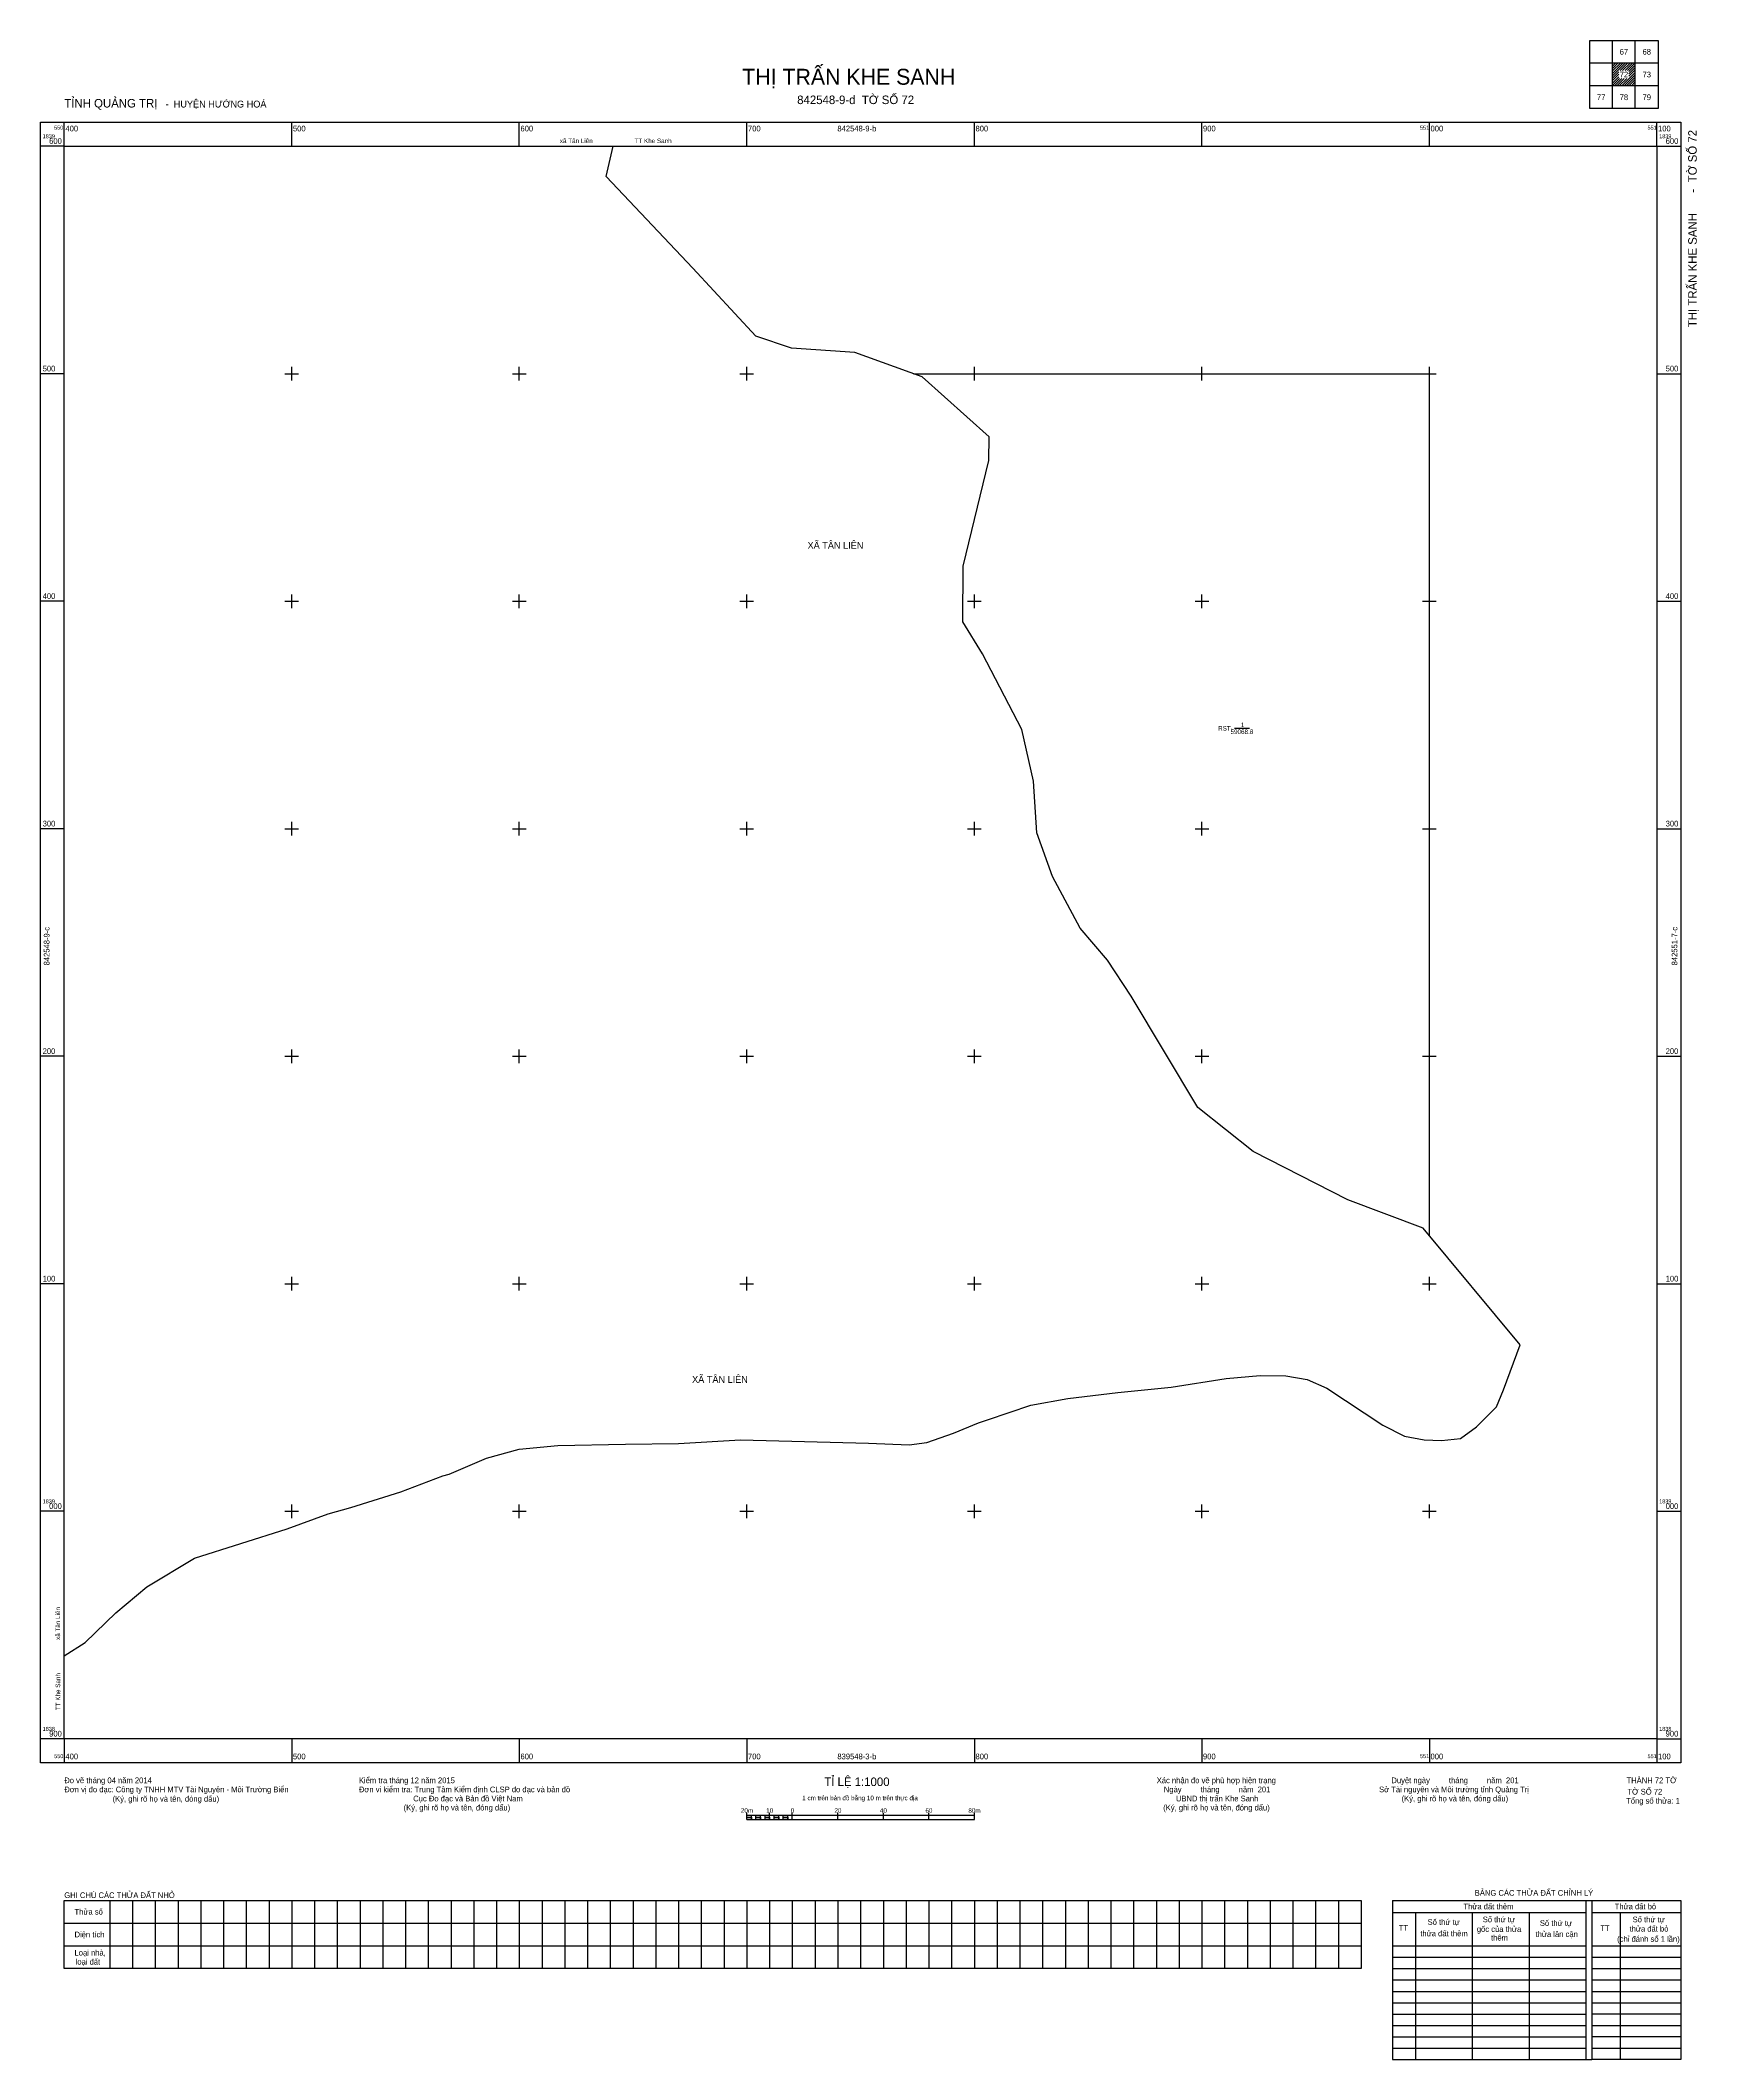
# Model space of a CAD drawing. Extents: x 550390 to 551118, y 1838759 to 1839646.
import ezdxf

# ---------------------------------------------------------------- set-up
doc = ezdxf.new("R2010")
doc.units = 0
for name, color, linetype in [('Level 13', 7, 'Continuous'), ('Level 15', 7, 'Continuous'), ('Level 24', 7, 'Continuous'), ('Level 28', 7, 'Continuous'), ('Level 46', 7, 'Continuous'), ('Level 48', 7, 'Continuous'), ('Level 63', 7, 'Continuous')]:
    doc.layers.add(name, color=color, linetype=linetype)

msp = doc.modelspace()

# ---------------------------------------------------------------- linework, layer by layer
at = {"layer": 'Level 13'}
msp.add_lwpolyline([(550914.31, 1839344.15), (550920.88, 1839344.15)], dxfattribs=at)
at = {"layer": 'Level 24'}
for p in [(550773.21, 1839500), (551000, 1839121.16)]:
    msp.add_line(p, (551000, 1839500), dxfattribs=at)
at = {"layer": 'Level 46'}
for points in [[(550638.16, 1839586.71), (550641.24, 1839600)], [(551039.84, 1839073.18), (550997.25, 1839124.47), (550964.21, 1839136.89), (550922.52, 1839158.09), (550898.24, 1839177.43), (550868.92, 1839226.46), (550858.56, 1839242.23), (550846.44, 1839256.26), (550834.39, 1839279.01), (550827.53, 1839298.25), (550825.93, 1839320.94), (550820.85, 1839343.65), (550803.63, 1839376.9), (550795, 1839390.92), (550795.15, 1839415.34), (550806.44, 1839461.79), (550806.5, 1839472.26), (550777.04, 1839498.62), (550747.48, 1839509.27), (550719.6, 1839511.19), (550703.95, 1839516.52), (550676.25, 1839546.35), (550638.16, 1839586.71)], [(550805.85, 1839040.25), (550824.81, 1839046.7), (550841.04, 1839049.56), (550863.11, 1839052.28), (550886.51, 1839054.61), (550910.63, 1839058.32), (550925.58, 1839059.74), (550936.96, 1839059.58), (550946.23, 1839057.91), (550954.87, 1839054.12), (550979.53, 1839037.83), (550989.11, 1839033.04), (550997.64, 1839031.46), (551005.35, 1839031.12), (551013.63, 1839032.05), (551020.77, 1839037.17), (551029.44, 1839045.84), (551032.62, 1839053.37), (551039.84, 1839073.18)], [(550400, 1838936.41), (550409.17, 1838942.39), (550422.68, 1838955.33), (550436.35, 1838966.8), (550457.19, 1838979.42), (550498.01, 1838992.31), (550515.93, 1838998.86), (550526.02, 1839001.62), (550547.89, 1839008.56), (550566.41, 1839015.58), (550569.16, 1839016.34), (550585.57, 1839023.28), (550599.95, 1839027.38), (550616.89, 1839028.92), (550646.72, 1839029.53), (550669.91, 1839029.76), (550697.2, 1839031.43), (550753.54, 1839029.91), (550771.36, 1839029.25), (550779.19, 1839030.24), (550790.81, 1839034.27), (550801.79, 1839038.83), (550805.85, 1839040.25)]]:
    msp.add_lwpolyline(points, dxfattribs=at)
at = {"layer": 'Level 63'}
for p, q in [((551080.5, 1839636.24), (551080.76, 1839636.5)), ((551080.5, 1839635.18), (551081.82, 1839636.5)), ((551080.5, 1839634.12), (551082.88, 1839636.5)), ((551080.5, 1839633.06), (551083.94, 1839636.5)), ((551080.5, 1839631.99), (551085.01, 1839636.5)), ((551080.5, 1839630.93), (551086.07, 1839636.5)), ((551080.5, 1839629.87), (551083.28, 1839632.65)), ((551080.5, 1839628.81), (551083.28, 1839631.59)), ((551080.5, 1839627.75), (551083.28, 1839630.53)), ((551080.5, 1839626.69), (551083.56, 1839629.75)), ((551081.37, 1839626.5), (551084.62, 1839629.75)), ((551082.43, 1839626.5), (551085.68, 1839629.75)), ((551083.49, 1839626.5), (551086.74, 1839629.75)), ((551083.88, 1839633.25), (551087.13, 1839636.5)), ((551084.55, 1839626.5), (551090.5, 1839632.45)), ((551084.94, 1839633.25), (551088.19, 1839636.5)), ((551085.61, 1839626.5), (551090.5, 1839631.39)), ((551086, 1839633.25), (551089.25, 1839636.5)), ((551086.67, 1839626.5), (551090.5, 1839630.33)), ((551087.06, 1839633.25), (551090.31, 1839636.5)), ((551087.73, 1839632.86), (551090.5, 1839635.63)), ((551087.73, 1839631.8), (551090.5, 1839634.57)), ((551087.73, 1839630.74), (551090.5, 1839633.51)), ((551087.73, 1839626.5), (551090.5, 1839629.27)), ((551088.79, 1839626.5), (551090.5, 1839628.21)), ((551089.85, 1839626.5), (551090.5, 1839627.15)), ((550983.84, 1838829), (551110.5, 1838829)), ((550983.84, 1838829), (550983.84, 1838759)), ((551068.84, 1838829), (551068.84, 1838759)), ((551071.34, 1838829), (551071.34, 1838759)), ((551110.5, 1838829), (551110.5, 1838759)), ((550983.84, 1838823.63), (551068.84, 1838823.63)), ((550993.84, 1838823.63), (550993.84, 1838759)), ((551018.84, 1838823.63), (551018.84, 1838759)), ((551043.84, 1838823.63), (551043.84, 1838759)), ((551071.34, 1838823.63), (551110.5, 1838823.63)), ((551083.84, 1838823.63), (551083.84, 1838759)), ((550983.84, 1838809), (551068.84, 1838809)), ((550983.84, 1838804), (551068.84, 1838804)), ((551071.34, 1838809), (551110.5, 1838809)), ((551071.34, 1838804), (551110.5, 1838804)), ((550983.84, 1838799), (551068.84, 1838799)), ((550983.84, 1838794), (551068.84, 1838794)), ((551071.34, 1838799), (551110.5, 1838799)), ((551071.34, 1838794), (551110.5, 1838794)), ((550983.84, 1838789), (551068.84, 1838789)), ((551071.34, 1838789), (551110.5, 1838789)), ((550983.84, 1838784), (551068.84, 1838784)), ((550983.84, 1838779), (551068.84, 1838779)), ((551071.34, 1838784), (551110.5, 1838784)), ((551110.5, 1838779), (551071.34, 1838779)), ((550983.84, 1838774), (551068.84, 1838774)), ((550983.84, 1838769), (551068.84, 1838769)), ((551071.34, 1838774), (551110.5, 1838774)), ((551110.5, 1838769), (551071.34, 1838769)), ((550983.84, 1838764), (551068.84, 1838764)), ((550983.84, 1838759), (551068.84, 1838759)), ((551068.84, 1838759), (551071.34, 1838759)), ((551071.34, 1838764), (551110.5, 1838764)), ((551110.5, 1838759), (551071.34, 1838759))]:
    msp.add_line(p, q, dxfattribs=at)
for points in [[(551100.5, 1839616.5), (551070.5, 1839616.5), (551070.5, 1839646.5), (551100.5, 1839646.5)], [(550389.5, 1839610.5), (551110.5, 1839610.5), (551110.5, 1838889.5), (550389.5, 1838889.5)], [(550400, 1839600), (551100, 1839600), (551100, 1838900), (550400, 1838900)], [(550700, 1838864.5), (550700, 1838865.5), (550702, 1838865.5), (550702, 1838864.5)], [(550704, 1838864.5), (550704, 1838865.5), (550706, 1838865.5), (550706, 1838864.5)], [(550708, 1838864.5), (550708, 1838865.5), (550710, 1838865.5), (550710, 1838864.5)], [(550712, 1838864.5), (550712, 1838865.5), (550714, 1838865.5), (550714, 1838864.5)], [(550716, 1838864.5), (550716, 1838865.5), (550718, 1838865.5), (550718, 1838864.5)]]:
    msp.add_lwpolyline(points, close=True, dxfattribs=at)
for points in [[(551080.5, 1839616.5), (551080.5, 1839646.5)], [(551090.5, 1839616.5), (551090.5, 1839646.5)], [(551100.5, 1839636.5), (551070.5, 1839636.5)], [(551100.5, 1839626.5), (551070.5, 1839626.5)], [(550400, 1839600), (550400, 1839610.5)], [(550500, 1839600), (550500, 1839610.5)], [(550600, 1839600), (550600, 1839610.5)], [(550700, 1839600), (550700, 1839610.5)], [(550800, 1839600), (550800, 1839610.5)], [(550900, 1839600), (550900, 1839610.5)], [(551000, 1839600), (551000, 1839610.5)], [(551100, 1839600), (551100, 1839610.5)], [(550400, 1839600), (550389.5, 1839600)], [(551100, 1839600), (551110.5, 1839600)], [(550400, 1839500), (550389.5, 1839500)], [(550497, 1839500), (550503, 1839500)], [(550500, 1839497), (550500, 1839503)], [(550597, 1839500), (550603, 1839500)], [(550600, 1839497), (550600, 1839503)], [(550697, 1839500), (550703, 1839500)], [(550700, 1839497), (550700, 1839503)], [(550797, 1839500), (550803, 1839500)], [(550800, 1839497), (550800, 1839503)], [(550897, 1839500), (550903, 1839500)], [(550900, 1839497), (550900, 1839503)], [(550997, 1839500), (551003, 1839500)], [(551000, 1839497), (551000, 1839503)], [(551100, 1839500), (551110.5, 1839500)], [(550400, 1839400), (550389.5, 1839400)], [(550497, 1839400), (550503, 1839400)], [(550500, 1839397), (550500, 1839403)], [(550597, 1839400), (550603, 1839400)], [(550600, 1839397), (550600, 1839403)], [(550697, 1839400), (550703, 1839400)], [(550700, 1839397), (550700, 1839403)], [(550797, 1839400), (550803, 1839400)], [(550800, 1839397), (550800, 1839403)], [(550897, 1839400), (550903, 1839400)], [(550900, 1839397), (550900, 1839403)], [(550997, 1839400), (551003, 1839400)], [(551000, 1839397), (551000, 1839403)], [(551100, 1839400), (551110.5, 1839400)], [(550400, 1839300), (550389.5, 1839300)], [(550497, 1839300), (550503, 1839300)], [(550500, 1839297), (550500, 1839303)], [(550597, 1839300), (550603, 1839300)], [(550600, 1839297), (550600, 1839303)], [(550697, 1839300), (550703, 1839300)], [(550700, 1839297), (550700, 1839303)], [(550797, 1839300), (550803, 1839300)], [(550800, 1839297), (550800, 1839303)], [(550897, 1839300), (550903, 1839300)], [(550900, 1839297), (550900, 1839303)], [(550997, 1839300), (551003, 1839300)], [(551000, 1839297), (551000, 1839303)], [(551100, 1839300), (551110.5, 1839300)], [(550500, 1839197), (550500, 1839203)], [(550600, 1839197), (550600, 1839203)], [(550700, 1839197), (550700, 1839203)], [(550800, 1839197), (550800, 1839203)], [(550900, 1839197), (550900, 1839203)], [(551000, 1839197), (551000, 1839203)], [(550400, 1839200), (550389.5, 1839200)], [(550497, 1839200), (550503, 1839200)], [(550597, 1839200), (550603, 1839200)], [(550697, 1839200), (550703, 1839200)], [(550797, 1839200), (550803, 1839200)], [(550897, 1839200), (550903, 1839200)], [(550997, 1839200), (551003, 1839200)], [(551100, 1839200), (551110.5, 1839200)], [(550400, 1839100), (550389.5, 1839100)], [(550497, 1839100), (550503, 1839100)], [(550500, 1839097), (550500, 1839103)], [(550597, 1839100), (550603, 1839100)], [(550600, 1839097), (550600, 1839103)], [(550697, 1839100), (550703, 1839100)], [(550700, 1839097), (550700, 1839103)], [(550797, 1839100), (550803, 1839100)], [(550800, 1839097), (550800, 1839103)], [(550897, 1839100), (550903, 1839100)], [(550900, 1839097), (550900, 1839103)], [(550997, 1839100), (551003, 1839100)], [(551000, 1839097), (551000, 1839103)], [(551100, 1839100), (551110.5, 1839100)], [(550400, 1839000), (550389.5, 1839000)], [(550497, 1839000), (550503, 1839000)], [(550500, 1838997), (550500, 1839003)], [(550597, 1839000), (550603, 1839000)], [(550600, 1838997), (550600, 1839003)], [(550697, 1839000), (550703, 1839000)], [(550700, 1838997), (550700, 1839003)], [(550797, 1839000), (550803, 1839000)], [(550800, 1838997), (550800, 1839003)], [(550897, 1839000), (550903, 1839000)], [(550900, 1838997), (550900, 1839003)], [(550997, 1839000), (551003, 1839000)], [(551000, 1838997), (551000, 1839003)], [(551100, 1839000), (551110.5, 1839000)], [(550400, 1838900), (550389.5, 1838900)], [(550400, 1838900), (550400, 1838889.5)], [(550500, 1838900), (550500, 1838889.5)], [(550600, 1838900), (550600, 1838889.5)], [(550700, 1838900), (550700, 1838889.5)], [(550800, 1838900), (550800, 1838889.5)], [(550900, 1838900), (550900, 1838889.5)], [(551000, 1838900), (551000, 1838889.5)], [(551100, 1838900), (551100, 1838889.5)], [(551100, 1838900), (551110.5, 1838900)], [(550700, 1838864.5), (550700, 1838867.5)], [(550700, 1838866.5), (550800, 1838866.5)], [(550700, 1838864.5), (550800, 1838864.5)], [(550702, 1838864.5), (550702, 1838866.5)], [(550704, 1838864.5), (550704, 1838866.5)], [(550706, 1838864.5), (550706, 1838866.5)], [(550708, 1838864.5), (550708, 1838866.5)], [(550710, 1838864.5), (550710, 1838867.5)], [(550710, 1838864.5), (550710, 1838866.5)], [(550712, 1838864.5), (550712, 1838866.5)], [(550714, 1838864.5), (550714, 1838866.5)], [(550716, 1838864.5), (550716, 1838866.5)], [(550718, 1838864.5), (550718, 1838866.5)], [(550720, 1838864.5), (550720, 1838867.5)], [(550740, 1838864.5), (550740, 1838867.5)], [(550760, 1838864.5), (550760, 1838867.5)], [(550780, 1838864.5), (550780, 1838867.5)], [(550800, 1838864.5), (550800, 1838867.5)], [(550970, 1838799), (550400, 1838799), (550400, 1838829), (550970, 1838829)], [(550420, 1838829), (550420, 1838799)], [(550430, 1838829), (550430, 1838799)], [(550440, 1838829), (550440, 1838799)], [(550450, 1838829), (550450, 1838799)], [(550460, 1838829), (550460, 1838799)], [(550470, 1838829), (550470, 1838799)], [(550480, 1838829), (550480, 1838799)], [(550490, 1838829), (550490, 1838799)], [(550500, 1838829), (550500, 1838799)], [(550510, 1838829), (550510, 1838799)], [(550520, 1838829), (550520, 1838799)], [(550530, 1838829), (550530, 1838799)], [(550540, 1838829), (550540, 1838799)], [(550550, 1838829), (550550, 1838799)], [(550560, 1838829), (550560, 1838799)], [(550570, 1838829), (550570, 1838799)], [(550580, 1838829), (550580, 1838799)], [(550590, 1838829), (550590, 1838799)], [(550600, 1838829), (550600, 1838799)], [(550610, 1838829), (550610, 1838799)], [(550620, 1838829), (550620, 1838799)], [(550630, 1838829), (550630, 1838799)], [(550640, 1838829), (550640, 1838799)], [(550650, 1838829), (550650, 1838799)], [(550660, 1838829), (550660, 1838799)], [(550670, 1838829), (550670, 1838799)], [(550680, 1838829), (550680, 1838799)], [(550690, 1838829), (550690, 1838799)], [(550700, 1838829), (550700, 1838799)], [(550710, 1838829), (550710, 1838799)], [(550720, 1838829), (550720, 1838799)], [(550730, 1838829), (550730, 1838799)], [(550740, 1838829), (550740, 1838799)], [(550750, 1838829), (550750, 1838799)], [(550760, 1838829), (550760, 1838799)], [(550770, 1838829), (550770, 1838799)], [(550780, 1838829), (550780, 1838799)], [(550790, 1838829), (550790, 1838799)], [(550800, 1838829), (550800, 1838799)], [(550810, 1838829), (550810, 1838799)], [(550820, 1838829), (550820, 1838799)], [(550830, 1838829), (550830, 1838799)], [(550840, 1838829), (550840, 1838799)], [(550850, 1838829), (550850, 1838799)], [(550860, 1838829), (550860, 1838799)], [(550870, 1838829), (550870, 1838799)], [(550880, 1838829), (550880, 1838799)], [(550890, 1838829), (550890, 1838799)], [(550900, 1838829), (550900, 1838799)], [(550910, 1838829), (550910, 1838799)], [(550920, 1838829), (550920, 1838799)], [(550930, 1838829), (550930, 1838799)], [(550940, 1838829), (550940, 1838799)], [(550950, 1838829), (550950, 1838799)], [(550960, 1838829), (550960, 1838799)], [(550970, 1838829), (550970, 1838799)], [(550400, 1838819), (550970, 1838819)], [(550400, 1838809), (550970, 1838809)]]:
    msp.add_lwpolyline(points, dxfattribs=at)

# ---------------------------------------------------------------- texts
at = {"layer": 'Level 13'}
for s, p in [('RST ', (550907.14, 1839343.15)), ('1', (550917.08, 1839344.66)), ('59068.8', (550912.62, 1839341.64))]:
    msp.add_text(s, height=2, dxfattribs=at).set_placement(p)
at = {"layer": 'Level 15'}
for s, p in [('UBND thị trấn quản lý', (550912.71, 1839343.91)), ('Khối 1', (550913.19, 1839343.79)), ('Khối 1', (550913.19, 1839343.67)), ('RST', (550913.26, 1839344.03)), ('1', (550913.36, 1839344.15))]:
    msp.add_text(s, height=0.1, dxfattribs=at).set_placement(p)
at = {"layer": 'Level 28'}
for s, rotation, p in [('xã Tân Liên                        TT Khe Sanh', 359.99046, (550617.83, 1839601.36)), ('TT Khe Sanh                   xã Tân Liên', 90.08989, (550398.23, 1838912.63))]:
    msp.add_text(s, height=2, rotation=rotation, dxfattribs=at).set_placement(p)
at = {"layer": 'Level 48'}
for p in [(550726.7, 1839423.06), (550675.95, 1839056.45)]:
    msp.add_text('XÃ TÂN LIÊN', height=3, dxfattribs=at).set_placement(p)
at = {"layer": 'Level 63'}
for s, height, p in [('67', 2.5, (551083.64, 1839640.25)), ('68', 2.5, (551093.69, 1839640.25)), ('THỊ TRẤN KHE SANH', 7, (550698, 1839627)), ('72', 2.5, (551083.66, 1839630.25)), ('73', 2.5, (551093.69, 1839630.25)), ('TỈNH QUẢNG TRỊ', 3.75, (550400, 1839617)), ('  -  HUYỆN HƯỚNG HOÁ', 3, (550442.32, 1839617)), ('842548-9-d', 3.75, (550722.13, 1839618.5)), ('TỜ SỐ 72', 3.75, (550750.55, 1839618.5)), ('77', 2.5, (551073.64, 1839620.25)), ('78', 2.5, (551083.64, 1839620.25)), ('79', 2.5, (551093.69, 1839620.25)), ('1839', 1.75, (550390.5, 1839603.5)), ('600', 2.5, (550393.35, 1839601)), ('550', 1.75, (550395.55, 1839607.25)), ('400', 2.5, (550400.5, 1839606.5)), ('500', 2.5, (550500.5, 1839606.5)), ('600', 2.5, (550600.5, 1839606.5)), ('700', 2.5, (550700.5, 1839606.5)), ('842548-9-b', 2.5, (550739.8, 1839606.5)), ('800', 2.5, (550800.5, 1839606.5)), ('900', 2.5, (550900.5, 1839606.5)), ('551', 1.75, (550995.88, 1839607.25)), ('000', 2.5, (551000.5, 1839606.5)), ('551', 1.75, (551095.88, 1839607.25)), ('100', 2.5, (551100.5, 1839606.5)), ('1839', 1.75, (551101, 1839603.5)), ('600', 2.5, (551103.85, 1839601)), ('500', 2.5, (550390.5, 1839501)), ('500', 2.5, (551103.85, 1839501)), ('400', 2.5, (550390.5, 1839401)), ('400', 2.5, (551103.85, 1839401)), ('300', 2.5, (550390.5, 1839301)), ('300', 2.5, (551103.85, 1839301)), ('200', 2.5, (550390.5, 1839201)), ('200', 2.5, (551103.85, 1839201)), ('100', 2.5, (550390.5, 1839101)), ('100', 2.5, (551103.85, 1839101)), ('1839', 1.75, (550390.5, 1839003.5)), ('000', 2.5, (550393.35, 1839001)), ('1839', 1.75, (551101, 1839003.5)), ('000', 2.5, (551103.85, 1839001)), ('1838', 1.75, (550390.5, 1838903.5)), ('900', 2.5, (550393.35, 1838901)), ('1838', 1.75, (551101, 1838903.5)), ('900', 2.5, (551103.85, 1838901)), ('550', 1.75, (550395.55, 1838891.5)), ('400', 2.5, (550400.5, 1838891)), ('500', 2.5, (550500.5, 1838891)), ('600', 2.5, (550600.5, 1838891)), ('700', 2.5, (550700.5, 1838891)), ('839548-3-b', 2.5, (550739.8, 1838891)), ('800', 2.5, (550800.5, 1838891)), ('900', 2.5, (550900.5, 1838891)), ('551', 1.75, (550995.88, 1838891.5)), ('000', 2.5, (551000.5, 1838891)), ('551', 1.75, (551095.88, 1838891.5)), ('100', 2.5, (551100.5, 1838891)), ('Đo vẽ tháng 04 năm 2014', 2.5, (550400, 1838880.5)), ('Kiểm tra tháng 12 năm 2015', 2.5, (550529.5, 1838880.5)), ('TỈ LỆ 1:1000', 3.75, (550734.03, 1838879.25)), ('Xác nhận đo vẽ phù hợp hiện trạng', 2.5, (550880.17, 1838880.5)), ('Duyệt ngày         tháng         năm  201', 2.5, (550983.31, 1838880.5)), ('THÀNH 72 TỜ', 2.5, (551086.66, 1838880.5)), ('Đơn vị đo đạc: Công ty TNHH MTV Tài Nguyên - Môi Trường Biển', 2.5, (550400, 1838876.5)), ('(Ký, ghi rõ họ và tên, đóng dấu)', 2.5, (550421.25, 1838872.38)), ('Đơn vi kiểm tra: Trung Tâm Kiểm định CLSP đo đạc và bản đồ', 2.5, (550529.5, 1838876.5)), ('Cục Đo đạc và Bản đồ Việt Nam', 2.5, (550553.37, 1838872.5)), ('1 cm trên bản đồ bằng 10 m trên thực địa', 2, (550724.36, 1838873)), ('Ngày         tháng         năm  201', 2.5, (550883.28, 1838876.5)), ('UBND thị trấn Khe Sanh', 2.5, (550888.6, 1838872.5)), ('Sở Tài nguyên và Môi trường tỉnh Quảng Trị', 2.5, (550977.88, 1838876.5)), ('(Ký, ghi rõ họ và tên, đóng dấu)', 2.5, (550987.8, 1838872.5)), ('Tổng số thửa: 1', 2.5, (551086.48, 1838871.5)), ('TỜ SỐ 72', 2.5, (551087.03, 1838875.5)), ('(Ký, ghi rõ họ và tên, đóng dấu)', 2.5, (550549.16, 1838868.5)), ('20m', 2, (550697.38, 1838867.5)), ('10', 2, (550708.51, 1838867.5)), ('0', 2, (550719.29, 1838867.5)), ('20', 2, (550738.51, 1838867.5)), ('40', 2, (550758.51, 1838867.5)), ('60', 2, (550778.51, 1838867.5)), ('80m', 2, (550797.38, 1838867.5)), ('(Ký, ghi rõ họ và tên, đóng dấu)', 2.5, (550883.01, 1838868.5)), ('GHI CHÚ CÁC THỬA ĐẤT NHỎ', 2.5, (550400, 1838830)), ('BẢNG CÁC THỬA ĐẤT CHỈNH LÝ', 2.5, (551019.95, 1838831.02)), ('Thửa số', 2.5, (550404.5, 1838822.75)), ('Số thứ tự', 2.5, (550999.21, 1838818.22)), ('Thửa đất thêm', 2.5, (551014.98, 1838825.06)), ('Số thứ tự', 2.5, (551023.47, 1838819.36)), ('Số thứ tự', 2.5, (551048.56, 1838817.76)), ('Thửa đất bỏ', 2.5, (551081.44, 1838825.06)), ('Số thứ tự', 2.5, (551089.32, 1838819.36)), ('Diện tích', 2.5, (550404.5, 1838812.75)), ('TT', 2.5, (550986.54, 1838815.64)), ('thửa đất thêm', 2.5, (550996.01, 1838813.2)), ('gốc của thửa', 2.5, (551020.86, 1838815.11)), ('thêm', 2.5, (551027.11, 1838811.34)), ('thửa lân cận', 2.5, (551046.66, 1838812.9)), ('TT', 2.5, (551075.14, 1838815.52)), ('(chỉ đánh số 1 lần)', 2.5, (551082.53, 1838810.77)), ('thửa đất bỏ', 2.5, (551087.96, 1838815.28)), ('Loại nhà,', 2.5, (550404.5, 1838804.75)), ('loại đất', 2.5, (550405, 1838800.75))]:
    msp.add_text(s, height=height, dxfattribs=at).set_placement(p)
for s, height, p in [('TỜ SỐ 72', 3.75, (551117.51, 1839584.15)), (' - ', 3.75, (551117.51, 1839578.15)), ('THỊ TRẤN KHE SANH', 3.75, (551117.51, 1839520.45)), ('842548-9-c', 2.5, (550393.5, 1839239.94)), ('842551-7-c', 2.5, (551109, 1839239.94))]:
    msp.add_text(s, height=height, rotation=90, dxfattribs=at).set_placement(p)

doc.saveas('drawing.dxf')
